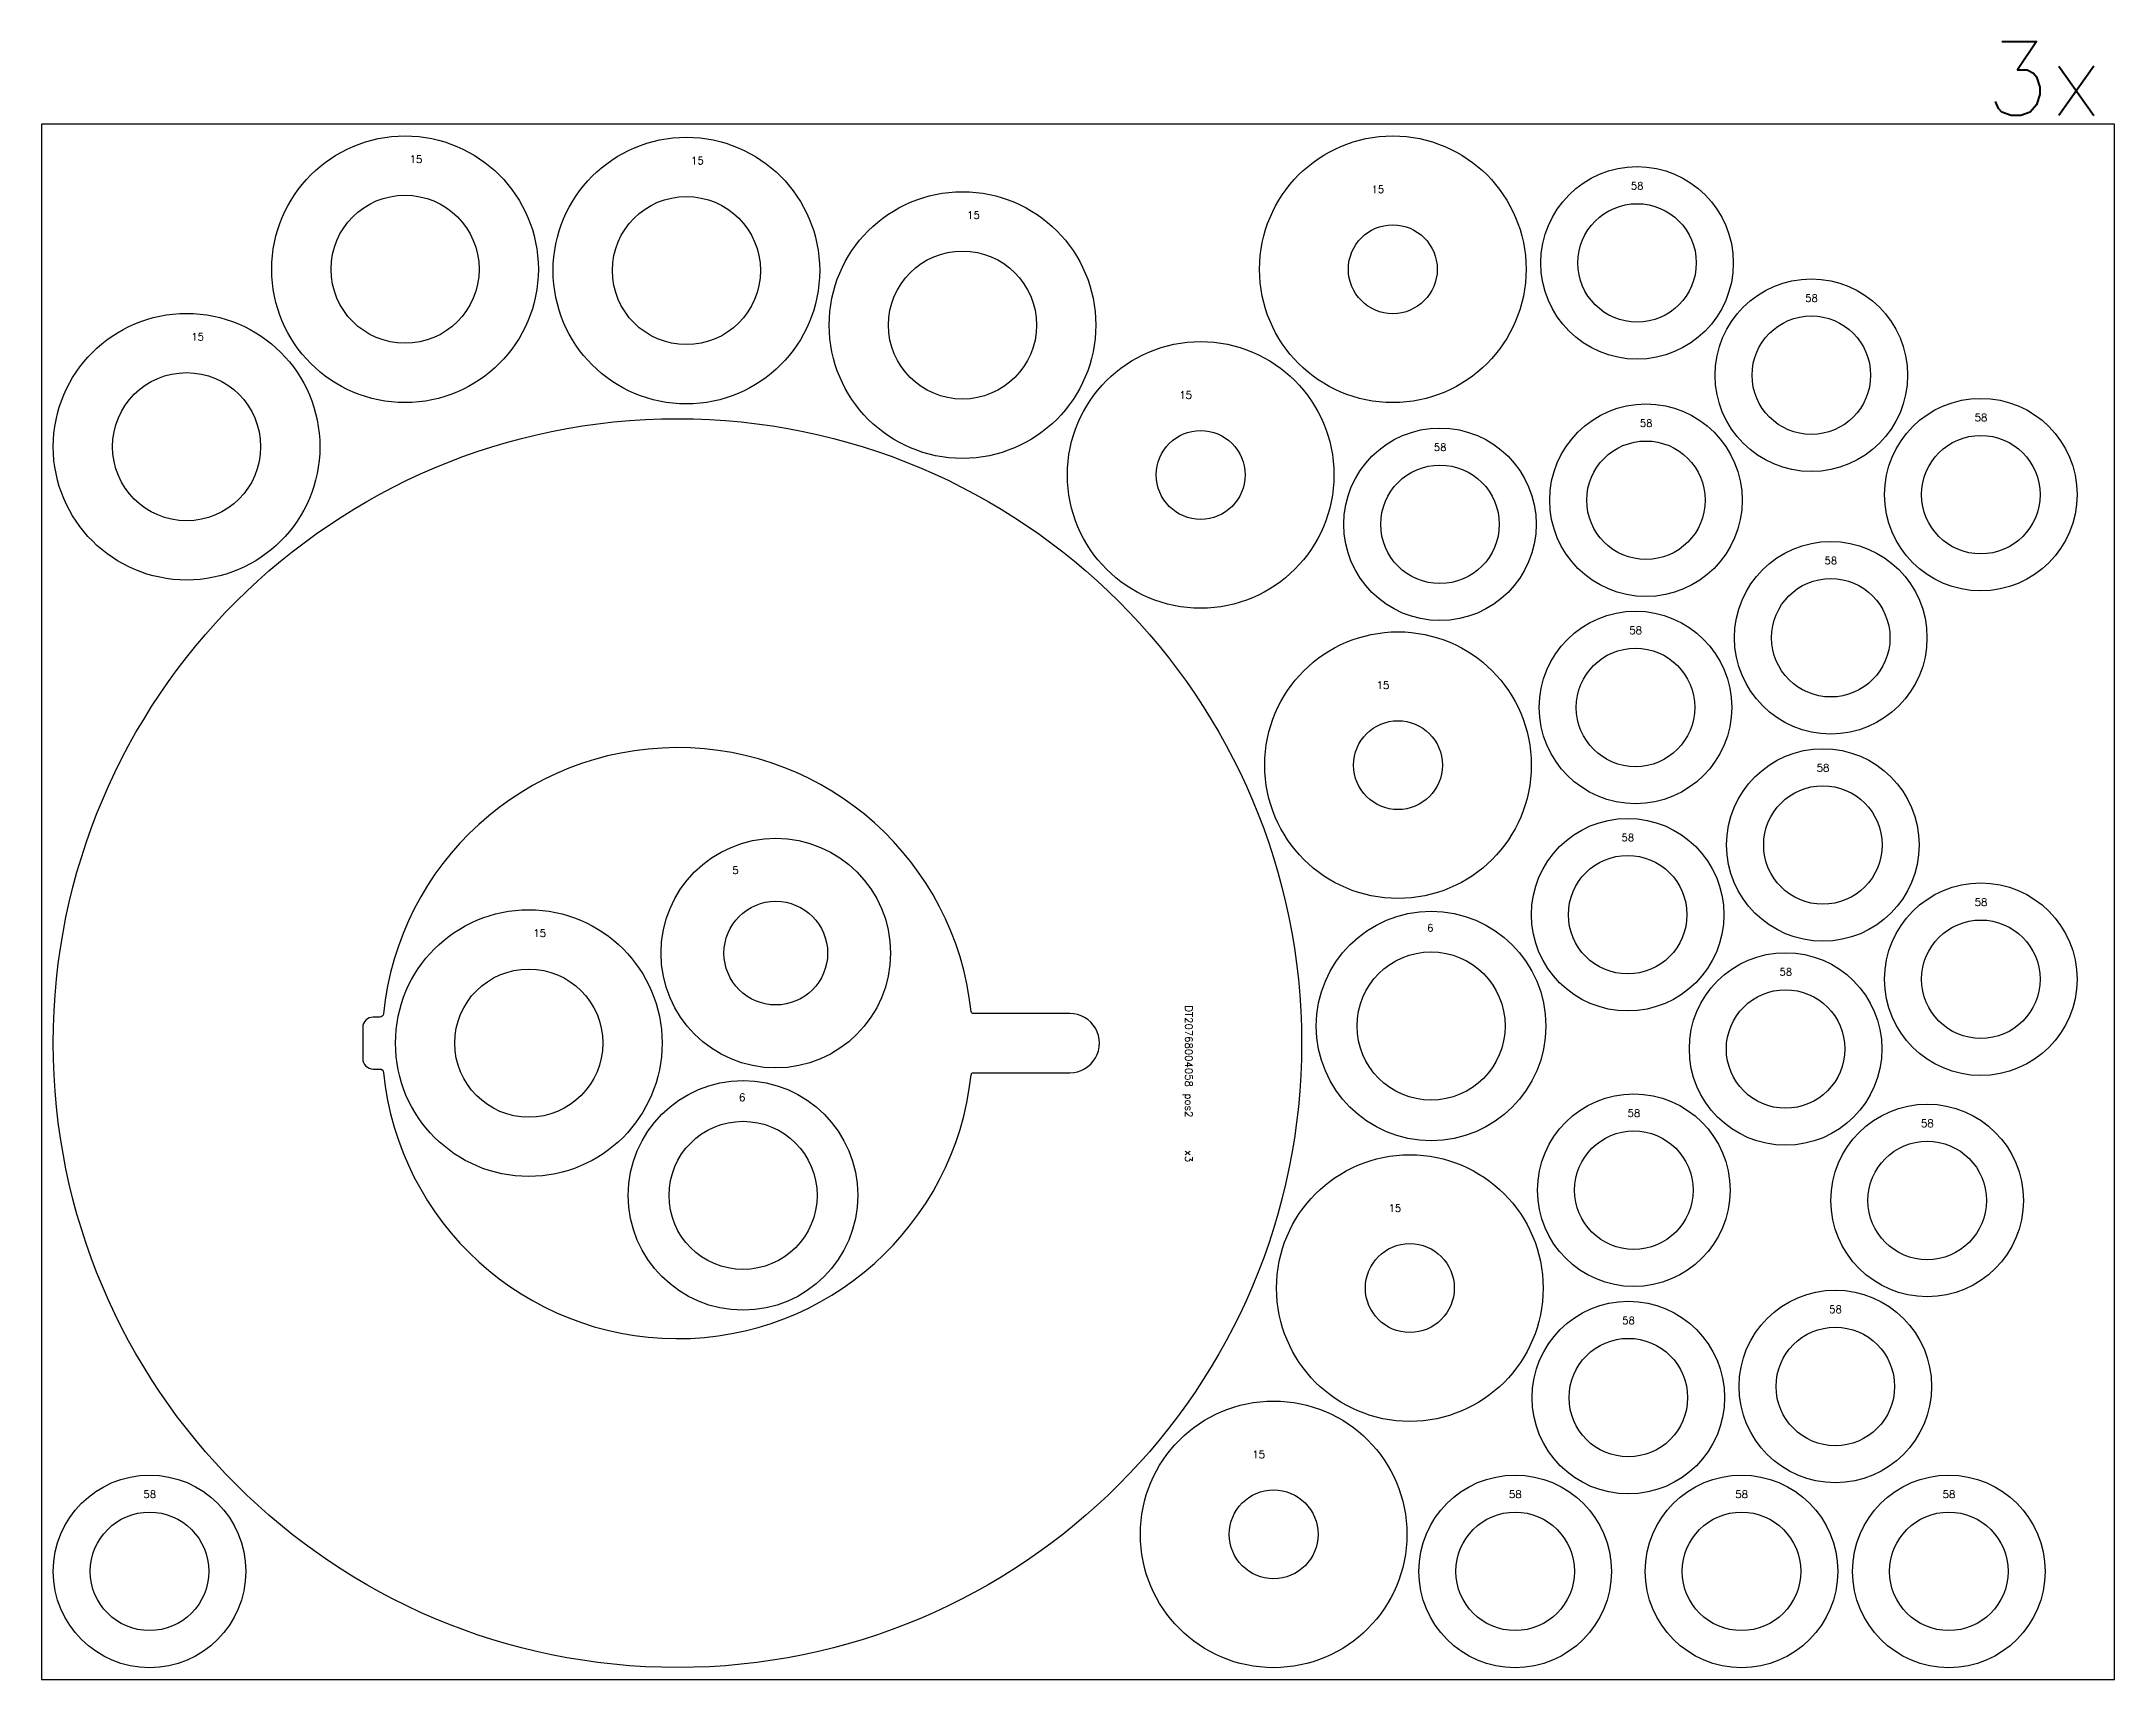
# Model space of a CAD drawing. Header units: millimetres. Extents: x 0 to 19040, y 0 to 2226.
# Drawn here: x 5880 to 8680, y 0 to 2211 of the extents above; entities that cross this region are included whole.
import ezdxf

# ---------------------------------------------------------------- set-up
doc = ezdxf.new("R2010")
doc.units = ezdxf.units.MM
for name, color, linetype in [('--NestedParts--', 7, 'Continuous'), ('sheet', 24, 'Continuous'), ('Texto', 7, 'Continuous')]:
    doc.layers.add(name, color=color, linetype=linetype)
doc.styles.get("Standard").update_dxf_attribs({"font": 'txt.shx'})

msp = doc.modelspace()

# ---------------------------------------------------------------- texts
at = {"insert": (8506.2, 2211.5), "char_height": 100, "attachment_point": 1}
msp.add_mtext_dynamic_manual_height_columns('3x', width=922.093, gutter_width=1, heights=[0], dxfattribs=at)
at = {"layer": 'Texto', "color": 3, "char_height": 10, "width": 35.949, "attachment_point": 1}
for s, insert in [('15', (6377.3, 2057.5)), ('15', (6757.4, 2055.6)), ('15', (7676.4, 2016.9)), ('58', (8026.7, 2021.6)), ('15', (7130.2, 1982)), ('58', (8262.2, 1870)), ('15', (6082.3, 1817.9)), ('15', (7416.9, 1739.2)), ('58', (8491.1, 1708.8)), ('58', (8038.8, 1701.2)), ('58', (7760.6, 1668.7)), ('58', (8288.3, 1515.7)), ('58', (8024.6, 1421.5)), ('15', (7683.4, 1347.4)), ('58', (8277.7, 1235.9)), ('58', (8014, 1141.7)), ('5', (6813.2, 1097.6)), ('58', (8491.1, 1054.5)), ('15', (6544.4, 1012.6)), ('6', (7751.5, 1019.7)), ('58', (8227.4, 960.4)), ('6', (6822.2, 791)), ('58', (8022.3, 769.7)), ('58', (8418.6, 755.9)), ('15', (7699.4, 641.3)), ('58', (8294.6, 504.8)), ('58', (8015, 489.8)), ('15', (7515.4, 308.9)), ('58', (6017.7, 255.1)), ('58', (7862.1, 255.1)), ('58', (8167.8, 255.1)), ('58', (8447.9, 255.1))]:
    msp.add_mtext(s, dxfattribs=dict(at, insert=insert))
at = {"layer": 'Texto', "color": 3, "insert": (7434.7, 910.2), "char_height": 10, "width": 487.149, "attachment_point": 1, "rotation": 270}
msp.add_mtext('DT20768004058 pos2     x3', dxfattribs=at)

# ---------------------------------------------------------------- linework, layer by layer
at = {"layer": '--NestedParts--', "color": 7}
msp.add_lwpolyline([(7269, 819.2, 1.000001), (7269, 899.2), (7138.7, 899.2, -0.383161), (7135.7, 901.8, 0.901807), (6342, 898.7, -0.385456), (6337, 894.2), (6328, 894.2, 0.414214), (6314, 880.2), (6314, 838.2, 0.414214), (6328, 824.2), (6337, 824.2, -0.385456), (6342, 819.7, 0.901807), (7135.7, 816.5, -0.383161), (7138.7, 819.2)], format="xyb", close=True, dxfattribs=at)
for centre, radius in [((6371.1, 1904), 180), ((6751.1, 1902.2), 180), ((7705.2, 1904), 180), ((8035.1, 1912.5), 130), ((6371.1, 1904), 100), ((6751.1, 1902.2), 100), ((7124, 1828.6), 180), ((8035.1, 1912.5), 80), ((7705.2, 1904), 60), ((7124, 1828.6), 100), ((8270.5, 1760.9), 130), ((6076, 1664.4), 180), ((8270.5, 1760.9), 80), ((7445.7, 1626.3), 180), ((6076, 1664.4), 100), ((8047.1, 1592.1), 130), ((8499.4, 1599.7), 130), ((6739, 859.2), 843), ((7445.7, 1626.3), 60), ((7768.9, 1559.6), 130), ((8047.1, 1592.1), 80), ((8499.4, 1599.7), 80), ((7768.9, 1559.6), 80), ((8296.7, 1406.5), 130), ((8296.7, 1406.5), 80), ((8033, 1312.4), 130), ((7712.2, 1234.5), 180), ((8033, 1312.4), 80), ((7712.2, 1234.5), 60), ((8286.1, 1126.7), 130), ((8286.1, 1126.7), 80), ((8022.4, 1032.6), 130), ((6871.8, 980.7), 155), ((8022.4, 1032.6), 80), ((8499.4, 945.4), 130), ((6538.2, 859.2), 180), ((6871.8, 980.7), 70), ((7756.9, 882.3), 155), ((8499.4, 945.4), 80), ((7756.9, 882.3), 100), ((8235.7, 851.3), 130), ((6538.2, 859.2), 100), ((8235.7, 851.3), 80), ((6827.6, 653.6), 155), ((8030.7, 660.6), 130), ((8427, 646.8), 130), ((6827.6, 653.6), 100), ((8030.7, 660.6), 80), ((7728.2, 528.5), 180), ((8427, 646.8), 80), ((7728.2, 528.5), 60), ((8023.3, 380.6), 130), ((8302.9, 395.7), 130), ((8023.3, 380.6), 80), ((8302.9, 395.7), 80), ((7544.2, 196), 180), ((6026, 146), 130), ((7544.2, 196), 60), ((7870.4, 146), 130), ((8176.2, 146), 130), ((8456.2, 146), 130), ((6026, 146), 80), ((7870.4, 146), 80), ((8176.2, 146), 80), ((8456.2, 146), 80)]:
    msp.add_circle(centre, radius, dxfattribs=at)
at = {"layer": 'sheet', "color": 7}
msp.add_lwpolyline([(5880, 0), (8680, 0), (8680, 2100), (5880, 2100)], close=True, dxfattribs=at)

msp.set_redraw_order([(e.dxf.handle, doc.entitydb.next_handle()) for e in msp.query("TEXT MTEXT ATTDEF DIMENSION ARC_DIMENSION")])  # texts and dimensions are drawn at this point

doc.saveas('drawing.dxf')
